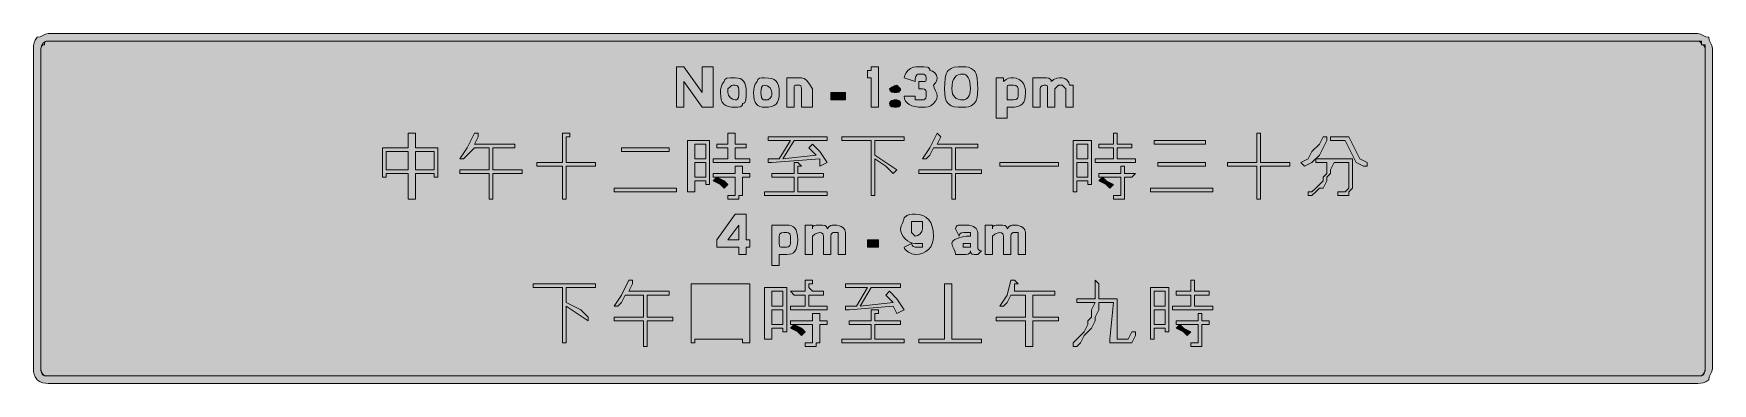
# Model space of a CAD drawing. Header units: metres. Extents: x 10 to 558, y 78 to 192.
import ezdxf

# ---------------------------------------------------------------- set-up
doc = ezdxf.new("R2010")
doc.units = ezdxf.units.M
doc.layers.add('FILL_BLACK_000000', color=7, linetype='Continuous', true_color=0x000000)
doc.layers.add('FILL_WHITE_FFFFFF', color=7, linetype='Continuous', true_color=0xffffff)

msp = doc.modelspace()

# ---------------------------------------------------------------- hatches: boundary and pattern name
at = {"layer": 'FILL_BLACK_000000', "true_color": 0x000000}
h = msp.add_hatch(color=7, dxfattribs=at)
h.dxf.hatch_style = 1
h.paths.add_polyline_path([(554.25, 191.57), (555.15, 191.16), (556.05, 190.75), (556.95, 190.56), (557.14, 189.66), (557.55, 188.76), (557.96, 187.86), (558.15, 186.96), (558.15, 82.56), (557.96, 81.66), (557.55, 80.76), (557.14, 79.86), (556.95, 78.96), (556.05, 78.27), (555.15, 77.91), (554.25, 77.78), (553.35, 77.76), (14.55, 77.76), (13.65, 77.78), (12.75, 77.91), (11.85, 78.27), (10.95, 78.96), (10.26, 79.86), (9.9, 80.76), (9.77, 81.66), (9.75, 82.56), (9.75, 186.96), (9.77, 187.86), (9.9, 188.76), (10.26, 189.66), (10.95, 190.56), (11.85, 190.75), (12.75, 191.16), (13.65, 191.57), (14.55, 191.76), (553.35, 191.76), (554.25, 191.57)])
h.paths.add_polyline_path([(12.9, 188.61), (12.36, 187.84), (12.15, 186.96), (12.15, 82.56), (12.17, 81.85), (12.3, 81.36), (12.66, 80.87), (13.35, 80.16), (14.55, 80.16), (553.35, 80.16), (554.55, 80.16), (555.24, 80.87), (555.6, 81.36), (555.73, 81.85), (555.75, 82.56), (555.75, 186.96), (555.6, 187.56), (555.24, 187.97), (554.95, 188.11), (554.55, 188.16), (554.55, 189.36), (553.35, 189.36), (14.55, 189.36), (13.67, 189.15), (12.9, 188.61)], flags=16)
h = msp.add_hatch(color=7, dxfattribs=at)
h.dxf.hatch_style = 1
h.paths.add_polyline_path([(228.15, 180.96), (231.75, 180.96), (231.75, 167.76), (228.15, 167.76), (222.15, 176.16), (222.15, 167.76), (219.75, 167.76), (219.75, 180.96), (222.15, 180.96), (228.15, 172.56), (228.15, 180.96)])
h = msp.add_hatch(color=7, dxfattribs=at)
h.dxf.hatch_style = 1
h.paths.add_polyline_path([(242.4, 170.31), (242.26, 169.78), (242.04, 169.35), (241.75, 169.07), (241.35, 168.96), (241.3, 168.56), (241.14, 168.27), (240.6, 167.91), (239.83, 167.78), (238.95, 167.76), (237.71, 167.82), (236.68, 168), (235.85, 168.33), (235.2, 168.81), (234.72, 169.46), (234.39, 170.29), (234.21, 171.32), (234.15, 172.56), (234.17, 173.46), (234.3, 174.36), (234.66, 175.26), (235.35, 176.16), (235.41, 176.56), (235.57, 176.85), (235.86, 177.07), (236.25, 177.21), (237.37, 177.34), (238.95, 177.36), (239.79, 177.3), (240.52, 177.12), (241.14, 176.79), (241.65, 176.31), (242.04, 175.66), (242.32, 174.83), (242.49, 173.8), (242.55, 172.56), (242.53, 171.49), (242.4, 170.31)])
h.paths.add_polyline_path([(237.3, 170.91), (238.07, 170.37), (238.95, 170.16), (239.35, 170.21), (239.64, 170.37), (240, 170.91), (240.13, 171.68), (240.15, 172.56), (240.13, 173.44), (240, 174.21), (239.64, 174.75), (239.35, 174.91), (238.95, 174.96), (238.24, 174.94), (237.75, 174.81), (237.26, 174.45), (236.55, 173.76), (236.55, 172.56), (236.76, 171.68), (237.3, 170.91)], flags=16)
h = msp.add_hatch(color=7, dxfattribs=at)
h.dxf.hatch_style = 1
h.paths.add_polyline_path([(253.11, 170.29), (252.78, 169.46), (252.3, 168.81), (251.65, 168.33), (250.82, 168), (249.79, 167.82), (248.55, 167.76), (247.71, 167.82), (246.97, 168), (246.36, 168.33), (245.85, 168.81), (245.46, 169.46), (245.17, 170.29), (245.01, 171.32), (244.95, 172.56), (244.97, 173.46), (245.1, 174.36), (245.46, 175.26), (246.15, 176.16), (246.2, 176.56), (246.36, 176.85), (246.9, 177.21), (247.67, 177.34), (248.55, 177.36), (249.79, 177.3), (250.82, 177.12), (251.65, 176.79), (252.3, 176.31), (252.78, 175.66), (253.11, 174.83), (253.29, 173.8), (253.35, 172.56), (253.29, 171.32), (253.11, 170.29)])
h.paths.add_polyline_path([(250.2, 174.21), (249.43, 174.75), (248.55, 174.96), (248.15, 174.91), (247.86, 174.75), (247.5, 174.21), (247.37, 173.44), (247.35, 172.56), (247.37, 171.68), (247.5, 170.91), (247.86, 170.37), (248.15, 170.21), (248.55, 170.16), (249.75, 170.16), (250.44, 170.87), (250.8, 171.36), (250.93, 171.85), (250.95, 172.56), (250.74, 173.44), (250.2, 174.21)], flags=16)
h = msp.add_hatch(color=7, dxfattribs=at)
h.dxf.hatch_style = 1
h.paths.add_polyline_path([(258.15, 177.36), (260.55, 177.36), (261, 177.3), (261.45, 177.13), (262.35, 176.46), (263.25, 175.33), (264.15, 173.76), (264.15, 167.76), (260.55, 167.76), (260.55, 173.76), (260.53, 174.45), (260.4, 174.81), (260.04, 174.94), (259.35, 174.96), (258.66, 174.94), (258.3, 174.81), (258.17, 174.45), (258.15, 173.76), (258.15, 167.76), (255.75, 167.76), (255.75, 177.36), (258.15, 177.36)])
h = msp.add_hatch(color=7, dxfattribs=at)
h.dxf.hatch_style = 1
h.paths.add_polyline_path([(283.35, 167.76), (283.35, 177.36), (282.15, 177.36), (282.15, 179.76), (283.35, 179.76), (283.35, 180.96), (285.75, 180.96), (285.75, 167.76), (283.35, 167.76)])
h = msp.add_hatch(color=7, dxfattribs=at)
h.dxf.hatch_style = 1
h.paths.add_polyline_path([(300.15, 176.16), (300.84, 176.18), (301.2, 176.31), (301.33, 176.67), (301.35, 177.36), (301.2, 177.96), (300.84, 178.37), (300.55, 178.51), (300.15, 178.56), (298.95, 178.56), (298.55, 178.51), (298.26, 178.35), (297.9, 177.81), (297.77, 177.04), (297.75, 176.16), (294.15, 177.36), (294.34, 178.24), (294.75, 179.01), (295.35, 179.76), (296.25, 180.45), (297.15, 180.81), (298.05, 180.94), (298.95, 180.96), (300.52, 180.94), (301.65, 180.81), (302.04, 180.67), (302.32, 180.45), (302.49, 180.16), (302.55, 179.76), (303.43, 179.55), (304.2, 179.01), (304.74, 178.24), (304.95, 177.36), (304.76, 176.48), (304.35, 175.71), (303.75, 174.96), (303.94, 174.06), (304.35, 173.16), (304.76, 172.26), (304.95, 171.36), (304.76, 170.48), (304.35, 169.71), (303.75, 168.96), (302.85, 168.27), (301.95, 167.91), (301.05, 167.78), (300.15, 167.76), (298.86, 167.82), (297.69, 167.98), (296.67, 168.27), (295.8, 168.66), (295.1, 169.17), (294.58, 169.78), (294.26, 170.52), (294.15, 171.36), (297.75, 171.36), (297.75, 170.16), (300.15, 170.16), (300.55, 170.21), (300.84, 170.35), (301.2, 170.76), (301.35, 171.36), (301.35, 172.56), (301.3, 172.96), (301.16, 173.25), (300.75, 173.61), (300.15, 173.76), (298.95, 173.76), (298.95, 176.16), (300.15, 176.16)])
h = msp.add_hatch(color=7, dxfattribs=at)
h.dxf.hatch_style = 1
h.paths.add_polyline_path([(318, 170.91), (317.64, 169.88), (316.95, 168.96), (316.05, 168.27), (315.15, 167.91), (314.25, 167.78), (313.35, 167.76), (311.76, 167.78), (310.5, 167.91), (309.47, 168.27), (308.55, 168.96), (307.86, 169.88), (307.5, 170.91), (307.37, 172.17), (307.35, 173.76), (307.37, 175.54), (307.5, 177.21), (307.86, 178.65), (308.15, 179.26), (308.55, 179.76), (309.47, 180.45), (310.5, 180.81), (311.76, 180.94), (313.35, 180.96), (314.25, 180.94), (315.15, 180.81), (316.05, 180.45), (316.95, 179.76), (317.35, 179.26), (317.64, 178.65), (318, 177.21), (318.13, 175.54), (318.15, 173.76), (318.13, 172.17), (318, 170.91)])
h.paths.add_polyline_path([(314.23, 170.38), (314.64, 170.67), (315, 171.06), (315.31, 171.57), (315.54, 172.18), (315.7, 172.92), (315.75, 173.76), (315.7, 175), (315.54, 176.03), (315.31, 176.86), (315, 177.51), (314.64, 177.99), (314.23, 178.32), (313.8, 178.5), (313.35, 178.56), (312.51, 178.5), (311.77, 178.32), (311.16, 177.99), (310.65, 177.51), (310.26, 176.86), (309.97, 176.03), (309.81, 175), (309.75, 173.76), (309.81, 172.92), (309.97, 172.18), (310.26, 171.57), (310.65, 171.06), (311.16, 170.67), (311.77, 170.38), (312.51, 170.22), (313.35, 170.16), (313.8, 170.22), (314.23, 170.38)], flags=16)
h = msp.add_hatch(color=7, dxfattribs=at)
h.dxf.hatch_style = 1
h.paths.add_polyline_path([(327.43, 176.85), (328.2, 177.21), (328.95, 177.36), (329.85, 177.34), (330.75, 177.21), (331.65, 176.85), (332.55, 176.16), (333.24, 175.26), (333.6, 174.36), (333.73, 173.46), (333.75, 172.56), (333.69, 171.32), (333.51, 170.29), (333.18, 169.46), (332.7, 168.81), (332.05, 168.33), (331.22, 168), (330.19, 167.82), (328.95, 167.76), (327.75, 167.76), (327.75, 164.16), (324.15, 164.16), (324.15, 177.36), (326.55, 177.36), (326.55, 176.16), (327.43, 176.85)])
h.paths.add_polyline_path([(330.6, 170.31), (331.14, 170.67), (331.3, 170.96), (331.35, 171.36), (331.35, 173.76), (331.3, 174.16), (331.14, 174.45), (330.6, 174.81), (329.83, 174.94), (328.95, 174.96), (328.26, 174.94), (327.9, 174.81), (327.77, 174.45), (327.75, 173.76), (327.75, 171.36), (327.75, 170.16), (328.95, 170.16), (329.83, 170.18), (330.6, 170.31)], flags=16)
h = msp.add_hatch(color=7, dxfattribs=at)
h.dxf.hatch_style = 1
h.paths.add_polyline_path([(340.63, 177.34), (341.4, 177.21), (341.94, 176.85), (342.1, 176.56), (342.15, 176.16), (343.05, 176.85), (343.95, 177.21), (344.85, 177.34), (345.75, 177.36), (346.63, 177.15), (347.4, 176.61), (347.94, 175.84), (348.15, 174.96), (349.35, 174.96), (349.35, 167.76), (346.95, 167.76), (346.95, 173.76), (345.75, 174.96), (344.55, 174.96), (343.35, 173.76), (343.35, 167.76), (340.95, 167.76), (340.95, 173.76), (340.93, 174.45), (340.8, 174.81), (340.44, 174.94), (339.75, 174.96), (339.35, 174.91), (339.06, 174.77), (338.7, 174.36), (338.55, 173.76), (338.55, 167.76), (336.15, 167.76), (336.15, 177.36), (338.55, 177.36), (339.75, 177.36), (340.63, 177.34)])
h = msp.add_hatch(color=7, dxfattribs=at)
h.dxf.hatch_style = 1
h.paths.add_polyline_path([(274.95, 172.56), (274.95, 170.16), (270.15, 170.16), (270.15, 172.56), (274.95, 172.56)])
h = msp.add_hatch(color=7, dxfattribs=at)
h.dxf.hatch_style = 1
h.paths.add_polyline_path([(292.9, 173.36), (292.76, 173.07), (292.35, 172.71), (291.75, 172.56), (290.87, 172.58), (290.1, 172.71), (289.56, 173.07), (289.4, 173.36), (289.35, 173.76), (290.1, 174.36), (290.87, 174.77), (291.75, 174.96), (292.95, 173.76), (292.9, 173.36)])
h = msp.add_hatch(color=7, dxfattribs=at)
h.dxf.hatch_style = 1
h.paths.add_polyline_path([(292.9, 168.56), (292.76, 168.27), (292.35, 167.91), (291.75, 167.76), (290.87, 167.78), (290.1, 167.91), (289.56, 168.27), (289.4, 168.56), (289.35, 168.96), (289.4, 169.36), (289.56, 169.65), (290.1, 170.01), (290.87, 170.14), (291.75, 170.16), (292.35, 170.01), (292.76, 169.65), (292.9, 169.36), (292.95, 168.96), (292.9, 168.56)])
h = msp.add_hatch(color=7, dxfattribs=at)
h.dxf.hatch_style = 1
h.paths.add_polyline_path([(132.15, 146.16), (124.95, 146.16), (124.95, 144.96), (123.75, 144.96), (123.75, 154.56), (132.15, 154.56), (132.15, 159.36), (133.35, 159.36), (134.55, 159.36), (134.55, 154.56), (141.75, 154.56), (141.75, 144.96), (140.55, 144.96), (140.55, 146.16), (134.55, 146.16), (134.55, 137.76), (132.15, 137.76), (132.15, 146.16)])
h.paths.add_polyline_path([(124.95, 147.36), (132.15, 147.36), (132.15, 153.36), (124.95, 153.36), (124.95, 147.36)], flags=16)
h.paths.add_polyline_path([(140.55, 147.36), (140.55, 153.36), (134.55, 153.36), (134.55, 147.36), (140.55, 147.36)], flags=16)
h = msp.add_hatch(color=7, dxfattribs=at)
h.dxf.hatch_style = 1
h.paths.add_polyline_path([(166.95, 154.56), (159.75, 154.56), (159.75, 147.36), (169.35, 147.36), (169.35, 146.16), (159.75, 146.16), (159.75, 137.76), (158.55, 137.76), (158.55, 146.16), (148.95, 146.16), (148.95, 147.36), (158.55, 147.36), (158.55, 154.56), (153.75, 154.56), (151.35, 152.16), (150.15, 150.96), (148.95, 150.96), (151.35, 154.56), (153.75, 159.36), (154.95, 159.36), (154.95, 158.16), (153.75, 155.76), (166.95, 155.76), (166.95, 154.56)])
h = msp.add_hatch(color=7, dxfattribs=at)
h.dxf.hatch_style = 1
h.paths.add_polyline_path([(183.75, 148.56), (183.75, 137.76), (182.55, 137.76), (182.55, 148.56), (174.15, 148.56), (174.15, 149.76), (182.55, 149.76), (182.55, 159.36), (184.95, 159.36), (184.95, 158.16), (183.75, 158.16), (183.75, 149.76), (193.35, 149.76), (193.35, 148.56), (183.75, 148.56)])
h = msp.add_hatch(color=7, dxfattribs=at)
h.dxf.hatch_style = 1
h.paths.add_polyline_path([(243.75, 149.76), (231.75, 149.76), (231.75, 150.96), (236.55, 150.96), (236.55, 154.56), (232.95, 154.56), (232.95, 155.76), (236.55, 155.76), (236.55, 159.36), (237.75, 159.36), (238.95, 159.36), (238.95, 158.16), (238.95, 155.76), (242.55, 155.76), (242.55, 154.56), (238.95, 154.56), (238.95, 150.96), (243.75, 150.96), (243.75, 149.76)])
h = msp.add_hatch(color=7, dxfattribs=at)
h.dxf.hatch_style = 1
h.paths.add_polyline_path([(318.15, 154.56), (310.95, 154.56), (310.95, 147.36), (319.35, 147.36), (319.35, 146.16), (310.95, 146.16), (310.95, 137.76), (309.75, 137.76), (309.75, 146.16), (298.95, 146.16), (298.95, 147.36), (309.75, 147.36), (309.75, 154.56), (303.75, 154.56), (302.55, 152.16), (301.35, 150.96), (300.15, 150.96), (302.55, 154.56), (304.95, 159.36), (306.15, 158.16), (304.95, 155.76), (318.15, 155.76), (318.15, 154.56)])
h = msp.add_hatch(color=7, dxfattribs=at)
h.dxf.hatch_style = 1
h.paths.add_polyline_path([(369.75, 149.76), (356.55, 149.76), (356.55, 150.96), (362.55, 150.96), (362.55, 154.56), (358.95, 154.56), (357.75, 154.56), (357.75, 155.76), (358.95, 155.76), (362.55, 155.76), (362.55, 159.36), (363.75, 159.36), (363.75, 158.16), (363.75, 155.76), (368.55, 155.76), (368.55, 154.56), (363.75, 154.56), (363.75, 150.96), (369.75, 150.96), (369.75, 149.76)])
h = msp.add_hatch(color=7, dxfattribs=at)
h.dxf.hatch_style = 1
h.paths.add_polyline_path([(410.55, 148.56), (410.55, 137.76), (409.35, 137.76), (409.35, 148.56), (399.75, 148.56), (399.75, 149.76), (409.35, 149.76), (409.35, 159.36), (410.55, 159.36), (410.55, 158.16), (410.55, 149.76), (420.15, 149.76), (420.15, 148.56), (410.55, 148.56)])
h = msp.add_hatch(color=7, dxfattribs=at)
h.dxf.hatch_style = 1
h.paths.add_polyline_path([(201.75, 154.56), (217.35, 154.56), (217.35, 153.36), (201.75, 153.36), (201.75, 154.56)])
h = msp.add_hatch(color=7, dxfattribs=at)
h.dxf.hatch_style = 1
h.paths.add_polyline_path([(230.55, 142.56), (229.35, 142.56), (229.35, 143.76), (228.15, 143.76), (225.75, 143.76), (225.75, 140.16), (224.55, 140.16), (223.35, 140.16), (223.35, 156.96), (230.55, 156.96), (230.55, 142.56)])
h.paths.add_polyline_path([(229.35, 144.96), (229.35, 149.76), (228.15, 149.76), (225.75, 149.76), (225.75, 144.96), (228.15, 144.96), (229.35, 144.96)], flags=16)
h.paths.add_polyline_path([(229.35, 150.96), (229.35, 155.76), (228.15, 155.76), (225.75, 155.76), (225.75, 150.96), (228.15, 150.96), (229.35, 150.96)], flags=16)
h = msp.add_hatch(color=7, dxfattribs=at)
h.dxf.hatch_style = 1
h.paths.add_polyline_path([(264.15, 155.76), (266.55, 153.36), (268.95, 149.76), (266.55, 148.56), (266.55, 150.96), (250.95, 149.76), (249.75, 149.76), (249.75, 150.96), (253.35, 150.96), (256.95, 156.96), (249.75, 156.96), (249.75, 158.16), (268.95, 158.16), (268.95, 156.96), (258.15, 156.96), (254.55, 150.96), (265.35, 152.16), (262.95, 154.56), (264.15, 155.76)])
h = msp.add_hatch(color=7, dxfattribs=at)
h.dxf.hatch_style = 1
h.paths.add_polyline_path([(294.15, 158.16), (294.15, 156.96), (284.55, 156.96), (284.55, 152.16), (288.15, 149.76), (291.75, 147.36), (290.55, 146.16), (288.15, 148.56), (284.55, 150.96), (284.55, 138.96), (283.35, 138.96), (283.35, 156.96), (273.75, 156.96), (273.75, 158.16), (294.15, 158.16)])
h = msp.add_hatch(color=7, dxfattribs=at)
h.dxf.hatch_style = 1
h.paths.add_polyline_path([(355.35, 142.56), (354.15, 142.56), (354.15, 143.76), (350.55, 143.76), (350.55, 140.16), (349.35, 140.16), (349.35, 156.96), (355.35, 156.96), (355.35, 142.56)])
h.paths.add_polyline_path([(354.15, 149.76), (350.55, 149.76), (350.55, 144.96), (354.15, 144.96), (354.15, 149.76)], flags=16)
h.paths.add_polyline_path([(354.15, 155.76), (350.55, 155.76), (350.55, 150.96), (354.15, 150.96), (354.15, 155.76)], flags=16)
h = msp.add_hatch(color=7, dxfattribs=at)
h.dxf.hatch_style = 1
h.paths.add_polyline_path([(392.55, 156.96), (392.55, 155.76), (375.75, 155.76), (375.75, 156.96), (392.55, 156.96)])
h = msp.add_hatch(color=7, dxfattribs=at)
h.dxf.hatch_style = 1
h.paths.add_polyline_path([(432.15, 156.96), (430.95, 154.56), (429.75, 152.16), (427.35, 149.76), (424.95, 148.56), (423.75, 149.76), (426.15, 150.96), (427.35, 153.36), (429.75, 155.76), (430.95, 158.16), (432.15, 158.16), (432.15, 156.96)])
h = msp.add_hatch(color=7, dxfattribs=at)
h.dxf.hatch_style = 1
h.paths.add_polyline_path([(433.35, 158.16), (439.35, 158.16), (440.55, 155.76), (441.75, 153.36), (442.95, 150.96), (445.35, 149.76), (445.35, 148.56), (444.15, 148.56), (441.75, 149.76), (440.55, 152.16), (439.35, 154.56), (438.15, 156.96), (433.35, 156.96), (433.35, 158.16)])
h = msp.add_hatch(color=7, dxfattribs=at)
h.dxf.hatch_style = 1
h.paths.add_polyline_path([(240.15, 148.56), (241.35, 148.56), (241.35, 147.36), (241.35, 146.16), (243.75, 146.16), (243.75, 144.96), (241.35, 144.96), (241.35, 140.16), (241.35, 138.96), (240.15, 138.96), (240.15, 137.76), (237.75, 137.76), (236.55, 137.76), (236.55, 138.96), (238.95, 138.96), (238.95, 140.16), (238.95, 144.96), (231.75, 144.96), (231.75, 146.16), (238.95, 146.16), (238.95, 147.36), (238.95, 148.56), (240.15, 148.56)])
h = msp.add_hatch(color=7, dxfattribs=at)
h.dxf.hatch_style = 1
h.paths.add_polyline_path([(268.95, 140.16), (268.95, 138.96), (248.55, 138.96), (248.55, 140.16), (258.15, 140.16), (258.15, 144.96), (250.95, 144.96), (250.95, 146.16), (258.15, 146.16), (258.15, 149.76), (259.35, 149.76), (260.55, 148.56), (259.35, 148.56), (259.35, 146.16), (267.75, 146.16), (267.75, 144.96), (259.35, 144.96), (259.35, 140.16), (268.95, 140.16)])
h = msp.add_hatch(color=7, dxfattribs=at)
h.dxf.hatch_style = 1
h.paths.add_polyline_path([(344.55, 149.76), (344.55, 148.56), (325.35, 148.56), (325.35, 149.76), (344.55, 149.76)])
h = msp.add_hatch(color=7, dxfattribs=at)
h.dxf.hatch_style = 1
h.paths.add_polyline_path([(366.15, 146.16), (368.55, 146.16), (369.75, 146.16), (368.55, 144.96), (366.15, 144.96), (366.15, 140.16), (366.15, 138.96), (366.15, 137.76), (364.95, 137.76), (362.55, 137.76), (362.55, 138.96), (364.95, 138.96), (364.95, 140.16), (364.95, 144.96), (357.75, 144.96), (357.75, 146.16), (364.95, 146.16), (364.95, 147.36), (364.95, 148.56), (366.15, 148.56), (366.15, 147.36), (366.15, 146.16)])
h = msp.add_hatch(color=7, dxfattribs=at)
h.dxf.hatch_style = 1
h.paths.add_polyline_path([(392.55, 149.76), (392.55, 148.56), (376.95, 148.56), (376.95, 149.76), (392.55, 149.76)])
h = msp.add_hatch(color=7, dxfattribs=at)
h.dxf.hatch_style = 1
h.paths.add_polyline_path([(426.15, 140.16), (427.35, 140.16), (428.55, 141.36), (429.75, 142.56), (430.95, 143.76), (430.95, 144.96), (432.15, 146.16), (432.15, 147.36), (432.15, 149.76), (428.55, 149.76), (428.55, 150.96), (440.55, 150.96), (440.55, 143.76), (440.55, 141.36), (439.35, 140.16), (439.35, 138.96), (438.15, 138.96), (435.75, 138.96), (435.75, 140.16), (436.95, 140.16), (438.15, 140.16), (439.35, 141.36), (439.35, 144.96), (439.35, 149.76), (434.55, 149.76), (433.35, 147.36), (433.35, 146.16), (432.15, 144.96), (432.15, 143.76), (430.95, 141.36), (429.75, 141.36), (428.55, 140.16), (427.35, 138.96), (426.15, 138.96), (426.15, 140.16)])
h = msp.add_hatch(color=7, dxfattribs=at)
h.dxf.hatch_style = 1
h.paths.add_polyline_path([(235.35, 143.76), (236.55, 142.56), (235.35, 141.36), (234.15, 142.56), (231.75, 143.76), (232.95, 144.96), (235.35, 143.76)])
h = msp.add_hatch(color=7, dxfattribs=at)
h.dxf.hatch_style = 1
h.paths.add_polyline_path([(360.15, 143.76), (362.55, 142.56), (361.35, 141.36), (360.15, 142.56), (357.75, 143.76), (358.95, 144.96), (360.15, 143.76)])
h = msp.add_hatch(color=7, dxfattribs=at)
h.dxf.hatch_style = 1
h.paths.add_polyline_path([(199.35, 141.36), (219.75, 141.36), (219.75, 140.16), (199.35, 140.16), (199.35, 141.36)])
h = msp.add_hatch(color=7, dxfattribs=at)
h.dxf.hatch_style = 1
h.paths.add_polyline_path([(394.95, 141.36), (394.95, 140.16), (374.55, 140.16), (374.55, 141.36), (394.95, 141.36)])
h = msp.add_hatch(color=7, dxfattribs=at)
h.dxf.hatch_style = 1
h.paths.add_polyline_path([(232.95, 124.56), (238.95, 132.96), (242.55, 132.96), (242.55, 124.56), (243.75, 124.56), (243.75, 122.16), (242.55, 122.16), (242.55, 119.76), (240.15, 119.76), (240.15, 122.16), (232.95, 122.16), (232.95, 124.56)])
h.paths.add_polyline_path([(236.55, 124.56), (240.15, 124.56), (240.15, 129.36), (236.55, 124.56)], flags=16)
h = msp.add_hatch(color=7, dxfattribs=at)
h.dxf.hatch_style = 1
h.paths.add_polyline_path([(295.99, 123.77), (295.18, 124.25), (294.45, 124.86), (293.84, 125.59), (293.36, 126.4), (293.06, 127.26), (292.95, 128.16), (293.14, 129.06), (293.55, 129.96), (293.96, 130.86), (294.15, 131.76), (295.05, 132.45), (295.95, 132.81), (296.85, 132.94), (297.75, 132.96), (299.04, 132.85), (300.21, 132.51), (301.23, 131.95), (302.1, 131.16), (302.8, 130.15), (303.32, 128.91), (303.64, 127.45), (303.75, 125.76), (303.64, 124.47), (303.32, 123.3), (302.8, 122.28), (302.1, 121.41), (301.23, 120.71), (300.21, 120.19), (299.04, 119.87), (297.75, 119.76), (296.68, 119.97), (295.5, 120.51), (294.54, 121.28), (294.26, 121.71), (294.15, 122.16), (296.55, 123.36), (296.7, 122.76), (297.06, 122.35), (297.35, 122.21), (297.75, 122.16), (298.95, 122.16), (300.15, 122.16), (300.15, 123.36), (297.75, 123.36), (296.85, 123.47), (295.99, 123.77)])
h.paths.add_polyline_path([(299.4, 126.51), (299.94, 127.28), (300.15, 128.16), (300.15, 130.56), (297.75, 130.56), (296.55, 130.56), (296.55, 128.16), (296.55, 126.96), (297.75, 125.76), (298.63, 125.97), (299.4, 126.51)], flags=16)
h = msp.add_hatch(color=7, dxfattribs=at)
h.dxf.hatch_style = 1
h.paths.add_polyline_path([(256.59, 129.3), (257.32, 129.12), (257.94, 128.79), (258.45, 128.31), (258.84, 127.66), (259.12, 126.83), (259.29, 125.8), (259.35, 124.56), (259.29, 123.32), (259.12, 122.29), (258.84, 121.46), (258.45, 120.81), (257.94, 120.33), (257.32, 120), (256.59, 119.82), (255.75, 119.76), (253.35, 119.76), (253.35, 116.16), (250.95, 116.16), (250.95, 129.36), (253.35, 129.36), (255.75, 129.36), (256.59, 129.3)])
h.paths.add_polyline_path([(256.76, 122.67), (256.9, 122.96), (256.95, 123.36), (256.95, 125.76), (256.9, 126.16), (256.76, 126.45), (256.35, 126.81), (255.75, 126.96), (254.87, 126.94), (254.1, 126.81), (253.56, 126.45), (253.4, 126.16), (253.35, 125.76), (253.35, 123.36), (253.37, 122.67), (253.5, 122.31), (253.86, 122.18), (254.55, 122.16), (255.75, 122.16), (256.35, 122.31), (256.76, 122.67)], flags=16)
h = msp.add_hatch(color=7, dxfattribs=at)
h.dxf.hatch_style = 1
h.paths.add_polyline_path([(267.75, 119.76), (267.75, 125.76), (267.7, 126.16), (267.56, 126.45), (267.15, 126.81), (266.55, 126.96), (265.67, 126.77), (264.9, 126.36), (264.15, 125.76), (264.15, 119.76), (261.75, 119.76), (261.75, 129.36), (264.15, 129.36), (264.15, 128.16), (264.2, 128.56), (264.34, 128.85), (264.75, 129.21), (265.35, 129.36), (266.55, 129.36), (267.43, 129.34), (268.2, 129.21), (268.74, 128.85), (268.9, 128.56), (268.95, 128.16), (269.66, 128.85), (270.15, 129.21), (270.64, 129.34), (271.35, 129.36), (272.19, 129.31), (272.92, 129.15), (273.54, 128.92), (274.05, 128.61), (274.44, 128.25), (274.72, 127.84), (274.89, 127.41), (274.95, 126.96), (274.95, 119.76), (272.55, 119.76), (272.55, 125.76), (272.55, 126.96), (271.35, 126.96), (270.95, 126.91), (270.66, 126.77), (270.3, 126.36), (270.15, 125.76), (270.15, 119.76), (267.75, 119.76)])
h = msp.add_hatch(color=7, dxfattribs=at)
h.dxf.hatch_style = 1
h.paths.add_polyline_path([(314.55, 126.96), (313.67, 126.94), (312.9, 126.81), (312.36, 126.45), (312.2, 126.16), (312.15, 125.76), (310.95, 128.16), (311.1, 128.76), (311.46, 129.17), (311.75, 129.31), (312.15, 129.36), (314.55, 129.36), (315.39, 129.31), (316.12, 129.15), (316.74, 128.92), (317.25, 128.61), (317.64, 128.25), (317.92, 127.84), (318.09, 127.41), (318.15, 126.96), (318.15, 122.16), (318.2, 121.76), (318.34, 121.47), (318.75, 121.11), (319.35, 120.96), (318.15, 119.76), (316.95, 119.76), (316.35, 119.91), (315.94, 120.27), (315.8, 120.56), (315.75, 120.96), (315.7, 120.56), (315.54, 120.27), (315, 119.91), (314.23, 119.78), (313.35, 119.76), (310.95, 119.76), (310.76, 120.66), (310.35, 121.56), (309.94, 122.46), (309.75, 123.36), (309.86, 123.81), (310.18, 124.24), (310.7, 124.65), (311.4, 125.01), (312.27, 125.32), (313.29, 125.55), (314.46, 125.71), (315.75, 125.76), (315.75, 126.96), (314.55, 126.96)])
h.paths.add_polyline_path([(315.75, 123.36), (313.35, 123.36), (313.35, 122.16), (314.55, 122.16), (315.75, 122.16), (315.75, 123.36)], flags=16)
h = msp.add_hatch(color=7, dxfattribs=at)
h.dxf.hatch_style = 1
h.paths.add_polyline_path([(326.55, 119.76), (326.55, 125.76), (326.5, 126.16), (326.36, 126.45), (325.95, 126.81), (325.35, 126.96), (324.47, 126.77), (323.7, 126.36), (322.95, 125.76), (322.95, 119.76), (320.55, 119.76), (320.55, 129.36), (322.95, 129.36), (322.95, 128.16), (323, 128.56), (323.14, 128.85), (323.55, 129.21), (324.15, 129.36), (325.35, 129.36), (326.23, 129.34), (327, 129.21), (327.54, 128.85), (327.7, 128.56), (327.75, 128.16), (328.46, 128.85), (328.95, 129.21), (329.44, 129.34), (330.15, 129.36), (330.99, 129.31), (331.72, 129.15), (332.34, 128.92), (332.85, 128.61), (333.24, 128.25), (333.53, 127.84), (333.69, 127.41), (333.75, 126.96), (333.75, 119.76), (331.35, 119.76), (331.35, 125.76), (331.35, 126.96), (330.15, 126.96), (329.75, 126.91), (329.46, 126.77), (329.1, 126.36), (328.95, 125.76), (328.95, 119.76), (326.55, 119.76)])
h = msp.add_hatch(color=7, dxfattribs=at)
h.dxf.hatch_style = 1
h.paths.add_polyline_path([(285.75, 124.56), (285.75, 122.16), (282.15, 122.16), (282.15, 124.56), (285.75, 124.56)])
h = msp.add_hatch(color=7, dxfattribs=at)
h.dxf.hatch_style = 1
h.paths.add_polyline_path([(193.35, 110.16), (193.35, 108.96), (183.75, 108.96), (183.75, 104.16), (188.55, 101.76), (190.95, 99.36), (190.95, 98.16), (187.35, 100.56), (183.75, 102.96), (183.75, 90.96), (182.55, 90.96), (182.55, 108.96), (172.95, 108.96), (172.95, 110.16), (193.35, 110.16)])
h = msp.add_hatch(color=7, dxfattribs=at)
h.dxf.hatch_style = 1
h.paths.add_polyline_path([(217.35, 106.56), (210.15, 106.56), (210.15, 99.36), (218.55, 99.36), (218.55, 98.16), (210.15, 98.16), (210.15, 89.76), (208.95, 89.76), (208.95, 98.16), (199.35, 98.16), (199.35, 99.36), (208.95, 99.36), (208.95, 106.56), (202.95, 106.56), (201.75, 104.16), (200.55, 102.96), (199.35, 102.96), (201.75, 106.56), (204.15, 111.36), (205.35, 111.36), (205.35, 110.16), (204.15, 107.76), (217.35, 107.76), (217.35, 106.56)])
h = msp.add_hatch(color=7, dxfattribs=at)
h.dxf.hatch_style = 1
h.paths.add_polyline_path([(224.55, 110.16), (243.75, 110.16), (243.75, 90.96), (241.35, 90.96), (241.35, 92.16), (225.75, 92.16), (225.75, 90.96), (224.55, 90.96), (224.55, 110.16)])
h = msp.add_hatch(color=7, dxfattribs=at)
h.dxf.hatch_style = 1
h.paths.add_polyline_path([(268.95, 101.76), (256.95, 101.76), (256.95, 102.96), (261.75, 102.96), (261.75, 106.56), (258.15, 106.56), (256.95, 107.76), (258.15, 107.76), (261.75, 107.76), (261.75, 108.96), (261.75, 111.36), (262.95, 111.36), (264.15, 111.36), (264.15, 110.16), (262.95, 110.16), (262.95, 108.96), (264.15, 107.76), (267.75, 107.76), (267.75, 106.56), (264.15, 106.56), (262.95, 106.56), (262.95, 102.96), (264.15, 102.96), (268.95, 102.96), (268.95, 101.76)])
h = msp.add_hatch(color=7, dxfattribs=at)
h.dxf.hatch_style = 1
h.paths.add_polyline_path([(289.35, 107.76), (291.75, 105.36), (294.15, 101.76), (291.75, 100.56), (290.55, 102.96), (276.15, 101.76), (274.95, 101.76), (274.95, 102.96), (278.55, 102.96), (282.15, 108.96), (274.95, 108.96), (274.95, 110.16), (292.95, 110.16), (292.95, 108.96), (283.35, 108.96), (279.75, 102.96), (290.55, 104.16), (288.15, 106.56), (289.35, 107.76)])
h = msp.add_hatch(color=7, dxfattribs=at)
h.dxf.hatch_style = 1
h.paths.add_polyline_path([(319.35, 92.16), (319.35, 90.96), (298.95, 90.96), (298.95, 92.16), (307.35, 92.16), (307.35, 110.16), (308.55, 110.16), (309.75, 110.16), (309.75, 101.76), (309.75, 92.16), (319.35, 92.16)])
h = msp.add_hatch(color=7, dxfattribs=at)
h.dxf.hatch_style = 1
h.paths.add_polyline_path([(343.35, 106.56), (336.15, 106.56), (336.15, 99.36), (344.55, 99.36), (344.55, 98.16), (336.15, 98.16), (336.15, 89.76), (333.75, 89.76), (333.75, 98.16), (324.15, 98.16), (324.15, 99.36), (333.75, 99.36), (333.75, 106.56), (328.95, 106.56), (327.75, 104.16), (326.55, 102.96), (325.35, 102.96), (327.75, 106.56), (328.95, 111.36), (330.15, 111.36), (331.35, 110.16), (330.15, 110.16), (330.15, 107.76), (343.35, 107.76), (343.35, 106.56)])
h = msp.add_hatch(color=7, dxfattribs=at)
h.dxf.hatch_style = 1
h.paths.add_polyline_path([(363.75, 105.36), (363.75, 92.16), (366.15, 92.16), (367.35, 92.16), (368.55, 94.56), (369.75, 94.56), (369.75, 93.36), (368.55, 90.96), (367.35, 90.96), (363.75, 90.96), (362.55, 90.96), (361.35, 90.96), (361.35, 92.16), (362.55, 104.16), (357.75, 104.16), (357.75, 101.76), (356.55, 99.36), (356.55, 98.16), (355.35, 95.76), (354.15, 94.56), (352.95, 93.36), (351.75, 90.96), (350.55, 89.76), (349.35, 89.76), (349.35, 90.96), (350.55, 92.16), (351.75, 93.36), (352.95, 94.56), (354.15, 96.96), (354.15, 98.16), (355.35, 99.36), (355.35, 101.76), (356.55, 104.16), (350.55, 104.16), (350.55, 105.36), (356.55, 105.36), (356.55, 111.36), (357.75, 110.16), (357.75, 105.36), (363.75, 105.36)])
h = msp.add_hatch(color=7, dxfattribs=at)
h.dxf.hatch_style = 1
h.paths.add_polyline_path([(394.95, 101.76), (381.75, 101.76), (381.75, 102.96), (387.75, 102.96), (387.75, 106.56), (384.15, 106.56), (382.95, 106.56), (382.95, 107.76), (384.15, 107.76), (387.75, 107.76), (387.75, 108.96), (387.75, 111.36), (388.95, 111.36), (388.95, 110.16), (388.95, 108.96), (388.95, 107.76), (393.75, 107.76), (393.75, 106.56), (388.95, 106.56), (388.95, 102.96), (394.95, 102.96), (394.95, 101.76)])
h = msp.add_hatch(color=7, dxfattribs=at)
h.dxf.hatch_style = 1
h.paths.add_polyline_path([(255.75, 94.56), (254.55, 94.56), (254.55, 95.76), (253.35, 95.76), (250.95, 95.76), (250.95, 92.16), (249.75, 92.16), (248.55, 92.16), (248.55, 108.96), (255.75, 108.96), (255.75, 94.56)])
h.paths.add_polyline_path([(254.55, 96.96), (254.55, 101.76), (253.35, 101.76), (250.95, 101.76), (250.95, 96.96), (253.35, 96.96), (254.55, 96.96)], flags=16)
h.paths.add_polyline_path([(254.55, 102.96), (254.55, 107.76), (253.35, 107.76), (250.95, 107.76), (250.95, 102.96), (253.35, 102.96), (254.55, 102.96)], flags=16)
h = msp.add_hatch(color=7, dxfattribs=at)
h.dxf.hatch_style = 1
h.paths.add_polyline_path([(380.55, 94.56), (379.35, 94.56), (379.35, 95.76), (375.75, 95.76), (375.75, 92.16), (374.55, 92.16), (374.55, 108.96), (380.55, 108.96), (380.55, 94.56)])
h.paths.add_polyline_path([(379.35, 101.76), (375.75, 101.76), (375.75, 96.96), (379.35, 96.96), (379.35, 101.76)], flags=16)
h.paths.add_polyline_path([(379.35, 107.76), (375.75, 107.76), (375.75, 102.96), (379.35, 102.96), (379.35, 107.76)], flags=16)
h = msp.add_hatch(color=7, dxfattribs=at)
h.dxf.hatch_style = 1
h.paths.add_polyline_path([(265.35, 100.56), (266.55, 100.56), (266.55, 99.36), (266.55, 98.16), (268.95, 98.16), (268.95, 96.96), (266.55, 96.96), (266.55, 92.16), (266.55, 90.96), (265.35, 90.96), (265.35, 89.76), (262.95, 89.76), (261.75, 89.76), (261.75, 90.96), (264.15, 90.96), (264.15, 92.16), (264.15, 96.96), (256.95, 96.96), (256.95, 98.16), (264.15, 98.16), (264.15, 99.36), (264.15, 100.56), (265.35, 100.56)])
h = msp.add_hatch(color=7, dxfattribs=at)
h.dxf.hatch_style = 1
h.paths.add_polyline_path([(294.15, 92.16), (294.15, 90.96), (273.75, 90.96), (273.75, 92.16), (283.35, 92.16), (283.35, 96.96), (276.15, 96.96), (276.15, 98.16), (283.35, 98.16), (283.35, 101.76), (284.55, 101.76), (285.75, 101.76), (285.75, 100.56), (284.55, 100.56), (284.55, 98.16), (292.95, 98.16), (292.95, 96.96), (284.55, 96.96), (284.55, 92.16), (294.15, 92.16)])
h = msp.add_hatch(color=7, dxfattribs=at)
h.dxf.hatch_style = 1
h.paths.add_polyline_path([(391.35, 100.56), (391.35, 99.36), (391.35, 98.16), (393.75, 98.16), (393.75, 96.96), (391.35, 96.96), (391.35, 92.16), (391.35, 90.96), (391.35, 89.76), (390.15, 89.76), (387.75, 89.76), (387.75, 90.96), (390.15, 90.96), (390.15, 92.16), (390.15, 96.96), (382.95, 96.96), (382.95, 98.16), (390.15, 98.16), (390.15, 99.36), (390.15, 100.56), (391.35, 100.56)])
h = msp.add_hatch(color=7, dxfattribs=at)
h.dxf.hatch_style = 1
h.paths.add_polyline_path([(260.55, 95.76), (261.75, 94.56), (260.55, 93.36), (259.35, 94.56), (256.95, 95.76), (258.15, 96.96), (260.55, 95.76)])
h = msp.add_hatch(color=7, dxfattribs=at)
h.dxf.hatch_style = 1
h.paths.add_polyline_path([(385.35, 95.76), (387.75, 94.56), (386.55, 93.36), (385.35, 94.56), (382.95, 95.76), (384.15, 96.96), (385.35, 95.76)])
at = {"layer": 'FILL_WHITE_FFFFFF', "true_color": 0xffffff}
h = msp.add_hatch(color=7, dxfattribs=at)
h.dxf.hatch_style = 1
h.paths.add_polyline_path([(553.95, 189.21), (554.36, 188.85), (554.5, 188.56), (554.55, 188.16), (555.75, 188.16), (555.75, 186.96), (555.75, 82.56), (555.7, 81.77), (555.54, 81.17), (555.31, 80.75), (555, 80.46), (554.23, 80.2), (553.35, 80.16), (14.55, 80.16), (13.67, 80.2), (12.9, 80.46), (12.59, 80.75), (12.36, 81.17), (12.2, 81.77), (12.15, 82.56), (12.15, 186.96), (12.3, 187.56), (12.66, 187.97), (12.95, 188.11), (13.35, 188.16), (13.37, 188.85), (13.5, 189.21), (13.86, 189.34), (14.55, 189.36), (553.35, 189.36), (553.95, 189.21)])

# ---------------------------------------------------------------- linework, layer by layer
at = {"layer": 'FILL_BLACK_000000', "lineweight": 0, "true_color": 0x000000}
for points in [[(554.25, 191.57), (555.15, 191.16), (556.05, 190.75), (556.95, 190.56), (557.14, 189.66), (557.55, 188.76), (557.96, 187.86), (558.15, 186.96), (558.15, 82.56), (557.96, 81.66), (557.55, 80.76), (557.14, 79.86), (556.95, 78.96), (556.05, 78.27), (555.15, 77.91), (554.25, 77.78), (553.35, 77.76), (14.55, 77.76), (13.65, 77.78), (12.75, 77.91), (11.85, 78.27), (10.95, 78.96), (10.26, 79.86), (9.9, 80.76), (9.77, 81.66), (9.75, 82.56), (9.75, 186.96), (9.77, 187.86), (9.9, 188.76), (10.26, 189.66), (10.95, 190.56), (11.85, 190.75), (12.75, 191.16), (13.65, 191.57), (14.55, 191.76), (553.35, 191.76)], [(12.9, 188.61), (12.36, 187.84), (12.15, 186.96), (12.15, 82.56), (12.17, 81.85), (12.3, 81.36), (12.66, 80.87), (13.35, 80.16), (14.55, 80.16), (553.35, 80.16), (554.55, 80.16), (555.24, 80.87), (555.6, 81.36), (555.73, 81.85), (555.75, 82.56), (555.75, 186.96), (555.6, 187.56), (555.24, 187.97), (554.95, 188.11), (554.55, 188.16), (554.55, 189.36), (553.35, 189.36), (14.55, 189.36), (13.67, 189.15)], [(228.15, 180.96), (231.75, 180.96), (231.75, 167.76), (228.15, 167.76), (222.15, 176.16), (222.15, 167.76), (219.75, 167.76), (219.75, 180.96), (222.15, 180.96), (228.15, 172.56)], [(242.4, 170.31), (242.26, 169.78), (242.04, 169.35), (241.75, 169.07), (241.35, 168.96), (241.3, 168.56), (241.14, 168.27), (240.6, 167.91), (239.83, 167.78), (238.95, 167.76), (237.71, 167.82), (236.68, 168), (235.85, 168.33), (235.2, 168.81), (234.72, 169.46), (234.39, 170.29), (234.21, 171.32), (234.15, 172.56), (234.17, 173.46), (234.3, 174.36), (234.66, 175.26), (235.35, 176.16), (235.41, 176.56), (235.57, 176.85), (235.86, 177.07), (236.25, 177.21), (237.37, 177.34), (238.95, 177.36), (239.79, 177.3), (240.52, 177.12), (241.14, 176.79), (241.65, 176.31), (242.04, 175.66), (242.32, 174.83), (242.49, 173.8), (242.55, 172.56), (242.53, 171.49)], [(253.11, 170.29), (252.78, 169.46), (252.3, 168.81), (251.65, 168.33), (250.82, 168), (249.79, 167.82), (248.55, 167.76), (247.71, 167.82), (246.97, 168), (246.36, 168.33), (245.85, 168.81), (245.46, 169.46), (245.17, 170.29), (245.01, 171.32), (244.95, 172.56), (244.97, 173.46), (245.1, 174.36), (245.46, 175.26), (246.15, 176.16), (246.2, 176.56), (246.36, 176.85), (246.9, 177.21), (247.67, 177.34), (248.55, 177.36), (249.79, 177.3), (250.82, 177.12), (251.65, 176.79), (252.3, 176.31), (252.78, 175.66), (253.11, 174.83), (253.29, 173.8), (253.35, 172.56), (253.29, 171.32)], [(258.15, 177.36), (260.55, 177.36), (261, 177.3), (261.45, 177.13), (262.35, 176.46), (263.25, 175.33), (264.15, 173.76), (264.15, 167.76), (260.55, 167.76), (260.55, 173.76), (260.53, 174.45), (260.4, 174.81), (260.04, 174.94), (259.35, 174.96), (258.66, 174.94), (258.3, 174.81), (258.17, 174.45), (258.15, 173.76), (258.15, 167.76), (255.75, 167.76), (255.75, 177.36)], [(283.35, 167.76), (283.35, 177.36), (282.15, 177.36), (282.15, 179.76), (283.35, 179.76), (283.35, 180.96), (285.75, 180.96), (285.75, 167.76)], [(300.15, 176.16), (300.84, 176.18), (301.2, 176.31), (301.33, 176.67), (301.35, 177.36), (301.2, 177.96), (300.84, 178.37), (300.55, 178.51), (300.15, 178.56), (298.95, 178.56), (298.55, 178.51), (298.26, 178.35), (297.9, 177.81), (297.77, 177.04), (297.75, 176.16), (294.15, 177.36), (294.34, 178.24), (294.75, 179.01), (295.35, 179.76), (296.25, 180.45), (297.15, 180.81), (298.05, 180.94), (298.95, 180.96), (300.52, 180.94), (301.65, 180.81), (302.04, 180.67), (302.32, 180.45), (302.49, 180.16), (302.55, 179.76), (303.43, 179.55), (304.2, 179.01), (304.74, 178.24), (304.95, 177.36), (304.76, 176.48), (304.35, 175.71), (303.75, 174.96), (303.94, 174.06), (304.35, 173.16), (304.76, 172.26), (304.95, 171.36), (304.76, 170.48), (304.35, 169.71), (303.75, 168.96), (302.85, 168.27), (301.95, 167.91), (301.05, 167.78), (300.15, 167.76), (298.86, 167.82), (297.69, 167.98), (296.67, 168.27), (295.8, 168.66), (295.1, 169.17), (294.58, 169.78), (294.26, 170.52), (294.15, 171.36), (297.75, 171.36), (297.75, 170.16), (300.15, 170.16), (300.55, 170.21), (300.84, 170.35), (301.2, 170.76), (301.35, 171.36), (301.35, 172.56), (301.3, 172.96), (301.16, 173.25), (300.75, 173.61), (300.15, 173.76), (298.95, 173.76), (298.95, 176.16)], [(318, 170.91), (317.64, 169.88), (316.95, 168.96), (316.05, 168.27), (315.15, 167.91), (314.25, 167.78), (313.35, 167.76), (311.76, 167.78), (310.5, 167.91), (309.47, 168.27), (308.55, 168.96), (307.86, 169.88), (307.5, 170.91), (307.37, 172.17), (307.35, 173.76), (307.37, 175.54), (307.5, 177.21), (307.86, 178.65), (308.15, 179.26), (308.55, 179.76), (309.47, 180.45), (310.5, 180.81), (311.76, 180.94), (313.35, 180.96), (314.25, 180.94), (315.15, 180.81), (316.05, 180.45), (316.95, 179.76), (317.35, 179.26), (317.64, 178.65), (318, 177.21), (318.13, 175.54), (318.15, 173.76), (318.13, 172.17)], [(314.23, 170.38), (314.64, 170.67), (315, 171.06), (315.31, 171.57), (315.54, 172.18), (315.7, 172.92), (315.75, 173.76), (315.7, 175), (315.54, 176.03), (315.31, 176.86), (315, 177.51), (314.64, 177.99), (314.23, 178.32), (313.8, 178.5), (313.35, 178.56), (312.51, 178.5), (311.77, 178.32), (311.16, 177.99), (310.65, 177.51), (310.26, 176.86), (309.97, 176.03), (309.81, 175), (309.75, 173.76), (309.81, 172.92), (309.97, 172.18), (310.26, 171.57), (310.65, 171.06), (311.16, 170.67), (311.77, 170.38), (312.51, 170.22), (313.35, 170.16), (313.8, 170.22)], [(327.43, 176.85), (328.2, 177.21), (328.95, 177.36), (329.85, 177.34), (330.75, 177.21), (331.65, 176.85), (332.55, 176.16), (333.24, 175.26), (333.6, 174.36), (333.73, 173.46), (333.75, 172.56), (333.69, 171.32), (333.51, 170.29), (333.18, 169.46), (332.7, 168.81), (332.05, 168.33), (331.22, 168), (330.19, 167.82), (328.95, 167.76), (327.75, 167.76), (327.75, 164.16), (324.15, 164.16), (324.15, 177.36), (326.55, 177.36), (326.55, 176.16)], [(340.63, 177.34), (341.4, 177.21), (341.94, 176.85), (342.1, 176.56), (342.15, 176.16), (343.05, 176.85), (343.95, 177.21), (344.85, 177.34), (345.75, 177.36), (346.63, 177.15), (347.4, 176.61), (347.94, 175.84), (348.15, 174.96), (349.35, 174.96), (349.35, 167.76), (346.95, 167.76), (346.95, 173.76), (345.75, 174.96), (344.55, 174.96), (343.35, 173.76), (343.35, 167.76), (340.95, 167.76), (340.95, 173.76), (340.93, 174.45), (340.8, 174.81), (340.44, 174.94), (339.75, 174.96), (339.35, 174.91), (339.06, 174.77), (338.7, 174.36), (338.55, 173.76), (338.55, 167.76), (336.15, 167.76), (336.15, 177.36), (338.55, 177.36), (339.75, 177.36)], [(237.3, 170.91), (238.07, 170.37), (238.95, 170.16), (239.35, 170.21), (239.64, 170.37), (240, 170.91), (240.13, 171.68), (240.15, 172.56), (240.13, 173.44), (240, 174.21), (239.64, 174.75), (239.35, 174.91), (238.95, 174.96), (238.24, 174.94), (237.75, 174.81), (237.26, 174.45), (236.55, 173.76), (236.55, 172.56), (236.76, 171.68)], [(250.2, 174.21), (249.43, 174.75), (248.55, 174.96), (248.15, 174.91), (247.86, 174.75), (247.5, 174.21), (247.37, 173.44), (247.35, 172.56), (247.37, 171.68), (247.5, 170.91), (247.86, 170.37), (248.15, 170.21), (248.55, 170.16), (249.75, 170.16), (250.44, 170.87), (250.8, 171.36), (250.93, 171.85), (250.95, 172.56), (250.74, 173.44)], [(274.95, 172.56), (274.95, 170.16), (270.15, 170.16), (270.15, 172.56)], [(292.9, 173.36), (292.76, 173.07), (292.35, 172.71), (291.75, 172.56), (290.87, 172.58), (290.1, 172.71), (289.56, 173.07), (289.4, 173.36), (289.35, 173.76), (290.1, 174.36), (290.87, 174.77), (291.75, 174.96), (292.95, 173.76)], [(292.9, 168.56), (292.76, 168.27), (292.35, 167.91), (291.75, 167.76), (290.87, 167.78), (290.1, 167.91), (289.56, 168.27), (289.4, 168.56), (289.35, 168.96), (289.4, 169.36), (289.56, 169.65), (290.1, 170.01), (290.87, 170.14), (291.75, 170.16), (292.35, 170.01), (292.76, 169.65), (292.9, 169.36), (292.95, 168.96)], [(330.6, 170.31), (331.14, 170.67), (331.3, 170.96), (331.35, 171.36), (331.35, 173.76), (331.3, 174.16), (331.14, 174.45), (330.6, 174.81), (329.83, 174.94), (328.95, 174.96), (328.26, 174.94), (327.9, 174.81), (327.77, 174.45), (327.75, 173.76), (327.75, 171.36), (327.75, 170.16), (328.95, 170.16), (329.83, 170.18)], [(132.15, 146.16), (124.95, 146.16), (124.95, 144.96), (123.75, 144.96), (123.75, 154.56), (132.15, 154.56), (132.15, 159.36), (133.35, 159.36), (134.55, 159.36), (134.55, 154.56), (141.75, 154.56), (141.75, 144.96), (140.55, 144.96), (140.55, 146.16), (134.55, 146.16), (134.55, 137.76), (132.15, 137.76)], [(166.95, 154.56), (159.75, 154.56), (159.75, 147.36), (169.35, 147.36), (169.35, 146.16), (159.75, 146.16), (159.75, 137.76), (158.55, 137.76), (158.55, 146.16), (148.95, 146.16), (148.95, 147.36), (158.55, 147.36), (158.55, 154.56), (153.75, 154.56), (151.35, 152.16), (150.15, 150.96), (148.95, 150.96), (151.35, 154.56), (153.75, 159.36), (154.95, 159.36), (154.95, 158.16), (153.75, 155.76), (166.95, 155.76)], [(183.75, 148.56), (183.75, 137.76), (182.55, 137.76), (182.55, 148.56), (174.15, 148.56), (174.15, 149.76), (182.55, 149.76), (182.55, 159.36), (184.95, 159.36), (184.95, 158.16), (183.75, 158.16), (183.75, 149.76), (193.35, 149.76), (193.35, 148.56)], [(243.75, 149.76), (231.75, 149.76), (231.75, 150.96), (236.55, 150.96), (236.55, 154.56), (232.95, 154.56), (232.95, 155.76), (236.55, 155.76), (236.55, 159.36), (237.75, 159.36), (238.95, 159.36), (238.95, 158.16), (238.95, 155.76), (242.55, 155.76), (242.55, 154.56), (238.95, 154.56), (238.95, 150.96), (243.75, 150.96)], [(318.15, 154.56), (310.95, 154.56), (310.95, 147.36), (319.35, 147.36), (319.35, 146.16), (310.95, 146.16), (310.95, 137.76), (309.75, 137.76), (309.75, 146.16), (298.95, 146.16), (298.95, 147.36), (309.75, 147.36), (309.75, 154.56), (303.75, 154.56), (302.55, 152.16), (301.35, 150.96), (300.15, 150.96), (302.55, 154.56), (304.95, 159.36), (306.15, 158.16), (304.95, 155.76), (318.15, 155.76)], [(369.75, 149.76), (356.55, 149.76), (356.55, 150.96), (362.55, 150.96), (362.55, 154.56), (358.95, 154.56), (357.75, 154.56), (357.75, 155.76), (358.95, 155.76), (362.55, 155.76), (362.55, 159.36), (363.75, 159.36), (363.75, 158.16), (363.75, 155.76), (368.55, 155.76), (368.55, 154.56), (363.75, 154.56), (363.75, 150.96), (369.75, 150.96)], [(410.55, 148.56), (410.55, 137.76), (409.35, 137.76), (409.35, 148.56), (399.75, 148.56), (399.75, 149.76), (409.35, 149.76), (409.35, 159.36), (410.55, 159.36), (410.55, 158.16), (410.55, 149.76), (420.15, 149.76), (420.15, 148.56)], [(201.75, 154.56), (217.35, 154.56), (217.35, 153.36), (201.75, 153.36)], [(230.55, 142.56), (229.35, 142.56), (229.35, 143.76), (228.15, 143.76), (225.75, 143.76), (225.75, 140.16), (224.55, 140.16), (223.35, 140.16), (223.35, 156.96), (230.55, 156.96)], [(229.35, 150.96), (229.35, 155.76), (228.15, 155.76), (225.75, 155.76), (225.75, 150.96), (228.15, 150.96)], [(264.15, 155.76), (266.55, 153.36), (268.95, 149.76), (266.55, 148.56), (266.55, 150.96), (250.95, 149.76), (249.75, 149.76), (249.75, 150.96), (253.35, 150.96), (256.95, 156.96), (249.75, 156.96), (249.75, 158.16), (268.95, 158.16), (268.95, 156.96), (258.15, 156.96), (254.55, 150.96), (265.35, 152.16), (262.95, 154.56)], [(294.15, 158.16), (294.15, 156.96), (284.55, 156.96), (284.55, 152.16), (288.15, 149.76), (291.75, 147.36), (290.55, 146.16), (288.15, 148.56), (284.55, 150.96), (284.55, 138.96), (283.35, 138.96), (283.35, 156.96), (273.75, 156.96), (273.75, 158.16)], [(355.35, 142.56), (354.15, 142.56), (354.15, 143.76), (350.55, 143.76), (350.55, 140.16), (349.35, 140.16), (349.35, 156.96), (355.35, 156.96)], [(354.15, 155.76), (350.55, 155.76), (350.55, 150.96), (354.15, 150.96)], [(392.55, 156.96), (392.55, 155.76), (375.75, 155.76), (375.75, 156.96)], [(432.15, 156.96), (430.95, 154.56), (429.75, 152.16), (427.35, 149.76), (424.95, 148.56), (423.75, 149.76), (426.15, 150.96), (427.35, 153.36), (429.75, 155.76), (430.95, 158.16), (432.15, 158.16)], [(433.35, 158.16), (439.35, 158.16), (440.55, 155.76), (441.75, 153.36), (442.95, 150.96), (445.35, 149.76), (445.35, 148.56), (444.15, 148.56), (441.75, 149.76), (440.55, 152.16), (439.35, 154.56), (438.15, 156.96), (433.35, 156.96)], [(124.95, 147.36), (132.15, 147.36), (132.15, 153.36), (124.95, 153.36)], [(140.55, 147.36), (140.55, 153.36), (134.55, 153.36), (134.55, 147.36)], [(229.35, 144.96), (229.35, 149.76), (228.15, 149.76), (225.75, 149.76), (225.75, 144.96), (228.15, 144.96)], [(240.15, 148.56), (241.35, 148.56), (241.35, 147.36), (241.35, 146.16), (243.75, 146.16), (243.75, 144.96), (241.35, 144.96), (241.35, 140.16), (241.35, 138.96), (240.15, 138.96), (240.15, 137.76), (237.75, 137.76), (236.55, 137.76), (236.55, 138.96), (238.95, 138.96), (238.95, 140.16), (238.95, 144.96), (231.75, 144.96), (231.75, 146.16), (238.95, 146.16), (238.95, 147.36), (238.95, 148.56)], [(268.95, 140.16), (268.95, 138.96), (248.55, 138.96), (248.55, 140.16), (258.15, 140.16), (258.15, 144.96), (250.95, 144.96), (250.95, 146.16), (258.15, 146.16), (258.15, 149.76), (259.35, 149.76), (260.55, 148.56), (259.35, 148.56), (259.35, 146.16), (267.75, 146.16), (267.75, 144.96), (259.35, 144.96), (259.35, 140.16)], [(344.55, 149.76), (344.55, 148.56), (325.35, 148.56), (325.35, 149.76)], [(354.15, 149.76), (350.55, 149.76), (350.55, 144.96), (354.15, 144.96)], [(366.15, 146.16), (368.55, 146.16), (369.75, 146.16), (368.55, 144.96), (366.15, 144.96), (366.15, 140.16), (366.15, 138.96), (366.15, 137.76), (364.95, 137.76), (362.55, 137.76), (362.55, 138.96), (364.95, 138.96), (364.95, 140.16), (364.95, 144.96), (357.75, 144.96), (357.75, 146.16), (364.95, 146.16), (364.95, 147.36), (364.95, 148.56), (366.15, 148.56), (366.15, 147.36)], [(392.55, 149.76), (392.55, 148.56), (376.95, 148.56), (376.95, 149.76)], [(426.15, 140.16), (427.35, 140.16), (428.55, 141.36), (429.75, 142.56), (430.95, 143.76), (430.95, 144.96), (432.15, 146.16), (432.15, 147.36), (432.15, 149.76), (428.55, 149.76), (428.55, 150.96), (440.55, 150.96), (440.55, 143.76), (440.55, 141.36), (439.35, 140.16), (439.35, 138.96), (438.15, 138.96), (435.75, 138.96), (435.75, 140.16), (436.95, 140.16), (438.15, 140.16), (439.35, 141.36), (439.35, 144.96), (439.35, 149.76), (434.55, 149.76), (433.35, 147.36), (433.35, 146.16), (432.15, 144.96), (432.15, 143.76), (430.95, 141.36), (429.75, 141.36), (428.55, 140.16), (427.35, 138.96), (426.15, 138.96)], [(235.35, 143.76), (236.55, 142.56), (235.35, 141.36), (234.15, 142.56), (231.75, 143.76), (232.95, 144.96)], [(360.15, 143.76), (362.55, 142.56), (361.35, 141.36), (360.15, 142.56), (357.75, 143.76), (358.95, 144.96)], [(199.35, 141.36), (219.75, 141.36), (219.75, 140.16), (199.35, 140.16)], [(394.95, 141.36), (394.95, 140.16), (374.55, 140.16), (374.55, 141.36)], [(232.95, 124.56), (238.95, 132.96), (242.55, 132.96), (242.55, 124.56), (243.75, 124.56), (243.75, 122.16), (242.55, 122.16), (242.55, 119.76), (240.15, 119.76), (240.15, 122.16), (232.95, 122.16)], [(295.99, 123.77), (295.18, 124.25), (294.45, 124.86), (293.84, 125.59), (293.36, 126.4), (293.06, 127.26), (292.95, 128.16), (293.14, 129.06), (293.55, 129.96), (293.96, 130.86), (294.15, 131.76), (295.05, 132.45), (295.95, 132.81), (296.85, 132.94), (297.75, 132.96), (299.04, 132.85), (300.21, 132.51), (301.23, 131.95), (302.1, 131.16), (302.8, 130.15), (303.32, 128.91), (303.64, 127.45), (303.75, 125.76), (303.64, 124.47), (303.32, 123.3), (302.8, 122.28), (302.1, 121.41), (301.23, 120.71), (300.21, 120.19), (299.04, 119.87), (297.75, 119.76), (296.68, 119.97), (295.5, 120.51), (294.54, 121.28), (294.26, 121.71), (294.15, 122.16), (296.55, 123.36), (296.7, 122.76), (297.06, 122.35), (297.35, 122.21), (297.75, 122.16), (298.95, 122.16), (300.15, 122.16), (300.15, 123.36), (297.75, 123.36), (296.85, 123.47)], [(236.55, 124.56), (240.15, 124.56), (240.15, 129.36)], [(256.59, 129.3), (257.32, 129.12), (257.94, 128.79), (258.45, 128.31), (258.84, 127.66), (259.12, 126.83), (259.29, 125.8), (259.35, 124.56), (259.29, 123.32), (259.12, 122.29), (258.84, 121.46), (258.45, 120.81), (257.94, 120.33), (257.32, 120), (256.59, 119.82), (255.75, 119.76), (253.35, 119.76), (253.35, 116.16), (250.95, 116.16), (250.95, 129.36), (253.35, 129.36), (255.75, 129.36)], [(256.76, 122.67), (256.9, 122.96), (256.95, 123.36), (256.95, 125.76), (256.9, 126.16), (256.76, 126.45), (256.35, 126.81), (255.75, 126.96), (254.87, 126.94), (254.1, 126.81), (253.56, 126.45), (253.4, 126.16), (253.35, 125.76), (253.35, 123.36), (253.37, 122.67), (253.5, 122.31), (253.86, 122.18), (254.55, 122.16), (255.75, 122.16), (256.35, 122.31)], [(267.75, 119.76), (267.75, 125.76), (267.7, 126.16), (267.56, 126.45), (267.15, 126.81), (266.55, 126.96), (265.67, 126.77), (264.9, 126.36), (264.15, 125.76), (264.15, 119.76), (261.75, 119.76), (261.75, 129.36), (264.15, 129.36), (264.15, 128.16), (264.2, 128.56), (264.34, 128.85), (264.75, 129.21), (265.35, 129.36), (266.55, 129.36), (267.43, 129.34), (268.2, 129.21), (268.74, 128.85), (268.9, 128.56), (268.95, 128.16), (269.66, 128.85), (270.15, 129.21), (270.64, 129.34), (271.35, 129.36), (272.19, 129.31), (272.92, 129.15), (273.54, 128.92), (274.05, 128.61), (274.44, 128.25), (274.72, 127.84), (274.89, 127.41), (274.95, 126.96), (274.95, 119.76), (272.55, 119.76), (272.55, 125.76), (272.55, 126.96), (271.35, 126.96), (270.95, 126.91), (270.66, 126.77), (270.3, 126.36), (270.15, 125.76), (270.15, 119.76)], [(299.4, 126.51), (299.94, 127.28), (300.15, 128.16), (300.15, 130.56), (297.75, 130.56), (296.55, 130.56), (296.55, 128.16), (296.55, 126.96), (297.75, 125.76), (298.63, 125.97)], [(314.55, 126.96), (313.67, 126.94), (312.9, 126.81), (312.36, 126.45), (312.2, 126.16), (312.15, 125.76), (310.95, 128.16), (311.1, 128.76), (311.46, 129.17), (311.75, 129.31), (312.15, 129.36), (314.55, 129.36), (315.39, 129.31), (316.12, 129.15), (316.74, 128.92), (317.25, 128.61), (317.64, 128.25), (317.92, 127.84), (318.09, 127.41), (318.15, 126.96), (318.15, 122.16), (318.2, 121.76), (318.34, 121.47), (318.75, 121.11), (319.35, 120.96), (318.15, 119.76), (316.95, 119.76), (316.35, 119.91), (315.94, 120.27), (315.8, 120.56), (315.75, 120.96), (315.7, 120.56), (315.54, 120.27), (315, 119.91), (314.23, 119.78), (313.35, 119.76), (310.95, 119.76), (310.76, 120.66), (310.35, 121.56), (309.94, 122.46), (309.75, 123.36), (309.86, 123.81), (310.18, 124.24), (310.7, 124.65), (311.4, 125.01), (312.27, 125.32), (313.29, 125.55), (314.46, 125.71), (315.75, 125.76), (315.75, 126.96)], [(326.55, 119.76), (326.55, 125.76), (326.5, 126.16), (326.36, 126.45), (325.95, 126.81), (325.35, 126.96), (324.47, 126.77), (323.7, 126.36), (322.95, 125.76), (322.95, 119.76), (320.55, 119.76), (320.55, 129.36), (322.95, 129.36), (322.95, 128.16), (323, 128.56), (323.14, 128.85), (323.55, 129.21), (324.15, 129.36), (325.35, 129.36), (326.23, 129.34), (327, 129.21), (327.54, 128.85), (327.7, 128.56), (327.75, 128.16), (328.46, 128.85), (328.95, 129.21), (329.44, 129.34), (330.15, 129.36), (330.99, 129.31), (331.72, 129.15), (332.34, 128.92), (332.85, 128.61), (333.24, 128.25), (333.53, 127.84), (333.69, 127.41), (333.75, 126.96), (333.75, 119.76), (331.35, 119.76), (331.35, 125.76), (331.35, 126.96), (330.15, 126.96), (329.75, 126.91), (329.46, 126.77), (329.1, 126.36), (328.95, 125.76), (328.95, 119.76)], [(285.75, 124.56), (285.75, 122.16), (282.15, 122.16), (282.15, 124.56)], [(315.75, 123.36), (313.35, 123.36), (313.35, 122.16), (314.55, 122.16), (315.75, 122.16)], [(193.35, 110.16), (193.35, 108.96), (183.75, 108.96), (183.75, 104.16), (188.55, 101.76), (190.95, 99.36), (190.95, 98.16), (187.35, 100.56), (183.75, 102.96), (183.75, 90.96), (182.55, 90.96), (182.55, 108.96), (172.95, 108.96), (172.95, 110.16)], [(217.35, 106.56), (210.15, 106.56), (210.15, 99.36), (218.55, 99.36), (218.55, 98.16), (210.15, 98.16), (210.15, 89.76), (208.95, 89.76), (208.95, 98.16), (199.35, 98.16), (199.35, 99.36), (208.95, 99.36), (208.95, 106.56), (202.95, 106.56), (201.75, 104.16), (200.55, 102.96), (199.35, 102.96), (201.75, 106.56), (204.15, 111.36), (205.35, 111.36), (205.35, 110.16), (204.15, 107.76), (217.35, 107.76)], [(224.55, 110.16), (243.75, 110.16), (243.75, 90.96), (241.35, 90.96), (241.35, 92.16), (225.75, 92.16), (225.75, 90.96), (224.55, 90.96)], [(268.95, 101.76), (256.95, 101.76), (256.95, 102.96), (261.75, 102.96), (261.75, 106.56), (258.15, 106.56), (256.95, 107.76), (258.15, 107.76), (261.75, 107.76), (261.75, 108.96), (261.75, 111.36), (262.95, 111.36), (264.15, 111.36), (264.15, 110.16), (262.95, 110.16), (262.95, 108.96), (264.15, 107.76), (267.75, 107.76), (267.75, 106.56), (264.15, 106.56), (262.95, 106.56), (262.95, 102.96), (264.15, 102.96), (268.95, 102.96)], [(289.35, 107.76), (291.75, 105.36), (294.15, 101.76), (291.75, 100.56), (290.55, 102.96), (276.15, 101.76), (274.95, 101.76), (274.95, 102.96), (278.55, 102.96), (282.15, 108.96), (274.95, 108.96), (274.95, 110.16), (292.95, 110.16), (292.95, 108.96), (283.35, 108.96), (279.75, 102.96), (290.55, 104.16), (288.15, 106.56)], [(319.35, 92.16), (319.35, 90.96), (298.95, 90.96), (298.95, 92.16), (307.35, 92.16), (307.35, 110.16), (308.55, 110.16), (309.75, 110.16), (309.75, 101.76), (309.75, 92.16)], [(343.35, 106.56), (336.15, 106.56), (336.15, 99.36), (344.55, 99.36), (344.55, 98.16), (336.15, 98.16), (336.15, 89.76), (333.75, 89.76), (333.75, 98.16), (324.15, 98.16), (324.15, 99.36), (333.75, 99.36), (333.75, 106.56), (328.95, 106.56), (327.75, 104.16), (326.55, 102.96), (325.35, 102.96), (327.75, 106.56), (328.95, 111.36), (330.15, 111.36), (331.35, 110.16), (330.15, 110.16), (330.15, 107.76), (343.35, 107.76)], [(363.75, 105.36), (363.75, 92.16), (366.15, 92.16), (367.35, 92.16), (368.55, 94.56), (369.75, 94.56), (369.75, 93.36), (368.55, 90.96), (367.35, 90.96), (363.75, 90.96), (362.55, 90.96), (361.35, 90.96), (361.35, 92.16), (362.55, 104.16), (357.75, 104.16), (357.75, 101.76), (356.55, 99.36), (356.55, 98.16), (355.35, 95.76), (354.15, 94.56), (352.95, 93.36), (351.75, 90.96), (350.55, 89.76), (349.35, 89.76), (349.35, 90.96), (350.55, 92.16), (351.75, 93.36), (352.95, 94.56), (354.15, 96.96), (354.15, 98.16), (355.35, 99.36), (355.35, 101.76), (356.55, 104.16), (350.55, 104.16), (350.55, 105.36), (356.55, 105.36), (356.55, 111.36), (357.75, 110.16), (357.75, 105.36)], [(394.95, 101.76), (381.75, 101.76), (381.75, 102.96), (387.75, 102.96), (387.75, 106.56), (384.15, 106.56), (382.95, 106.56), (382.95, 107.76), (384.15, 107.76), (387.75, 107.76), (387.75, 108.96), (387.75, 111.36), (388.95, 111.36), (388.95, 110.16), (388.95, 108.96), (388.95, 107.76), (393.75, 107.76), (393.75, 106.56), (388.95, 106.56), (388.95, 102.96), (394.95, 102.96)], [(255.75, 94.56), (254.55, 94.56), (254.55, 95.76), (253.35, 95.76), (250.95, 95.76), (250.95, 92.16), (249.75, 92.16), (248.55, 92.16), (248.55, 108.96), (255.75, 108.96)], [(254.55, 102.96), (254.55, 107.76), (253.35, 107.76), (250.95, 107.76), (250.95, 102.96), (253.35, 102.96)], [(380.55, 94.56), (379.35, 94.56), (379.35, 95.76), (375.75, 95.76), (375.75, 92.16), (374.55, 92.16), (374.55, 108.96), (380.55, 108.96)], [(379.35, 107.76), (375.75, 107.76), (375.75, 102.96), (379.35, 102.96)], [(254.55, 96.96), (254.55, 101.76), (253.35, 101.76), (250.95, 101.76), (250.95, 96.96), (253.35, 96.96)], [(265.35, 100.56), (266.55, 100.56), (266.55, 99.36), (266.55, 98.16), (268.95, 98.16), (268.95, 96.96), (266.55, 96.96), (266.55, 92.16), (266.55, 90.96), (265.35, 90.96), (265.35, 89.76), (262.95, 89.76), (261.75, 89.76), (261.75, 90.96), (264.15, 90.96), (264.15, 92.16), (264.15, 96.96), (256.95, 96.96), (256.95, 98.16), (264.15, 98.16), (264.15, 99.36), (264.15, 100.56)], [(294.15, 92.16), (294.15, 90.96), (273.75, 90.96), (273.75, 92.16), (283.35, 92.16), (283.35, 96.96), (276.15, 96.96), (276.15, 98.16), (283.35, 98.16), (283.35, 101.76), (284.55, 101.76), (285.75, 101.76), (285.75, 100.56), (284.55, 100.56), (284.55, 98.16), (292.95, 98.16), (292.95, 96.96), (284.55, 96.96), (284.55, 92.16)], [(379.35, 101.76), (375.75, 101.76), (375.75, 96.96), (379.35, 96.96)], [(391.35, 100.56), (391.35, 99.36), (391.35, 98.16), (393.75, 98.16), (393.75, 96.96), (391.35, 96.96), (391.35, 92.16), (391.35, 90.96), (391.35, 89.76), (390.15, 89.76), (387.75, 89.76), (387.75, 90.96), (390.15, 90.96), (390.15, 92.16), (390.15, 96.96), (382.95, 96.96), (382.95, 98.16), (390.15, 98.16), (390.15, 99.36), (390.15, 100.56)], [(260.55, 95.76), (261.75, 94.56), (260.55, 93.36), (259.35, 94.56), (256.95, 95.76), (258.15, 96.96)], [(385.35, 95.76), (387.75, 94.56), (386.55, 93.36), (385.35, 94.56), (382.95, 95.76), (384.15, 96.96)]]:
    msp.add_lwpolyline(points, close=True, dxfattribs=at)
at = {"layer": 'FILL_WHITE_FFFFFF', "lineweight": 0, "true_color": 0xffffff}
msp.add_lwpolyline([(553.95, 189.21), (554.36, 188.85), (554.5, 188.56), (554.55, 188.16), (555.75, 188.16), (555.75, 186.96), (555.75, 82.56), (555.7, 81.77), (555.54, 81.17), (555.31, 80.75), (555, 80.46), (554.23, 80.2), (553.35, 80.16), (14.55, 80.16), (13.67, 80.2), (12.9, 80.46), (12.59, 80.75), (12.36, 81.17), (12.2, 81.77), (12.15, 82.56), (12.15, 186.96), (12.3, 187.56), (12.66, 187.97), (12.95, 188.11), (13.35, 188.16), (13.37, 188.85), (13.5, 189.21), (13.86, 189.34), (14.55, 189.36), (553.35, 189.36)], close=True, dxfattribs=at)

doc.saveas('drawing.dxf')
